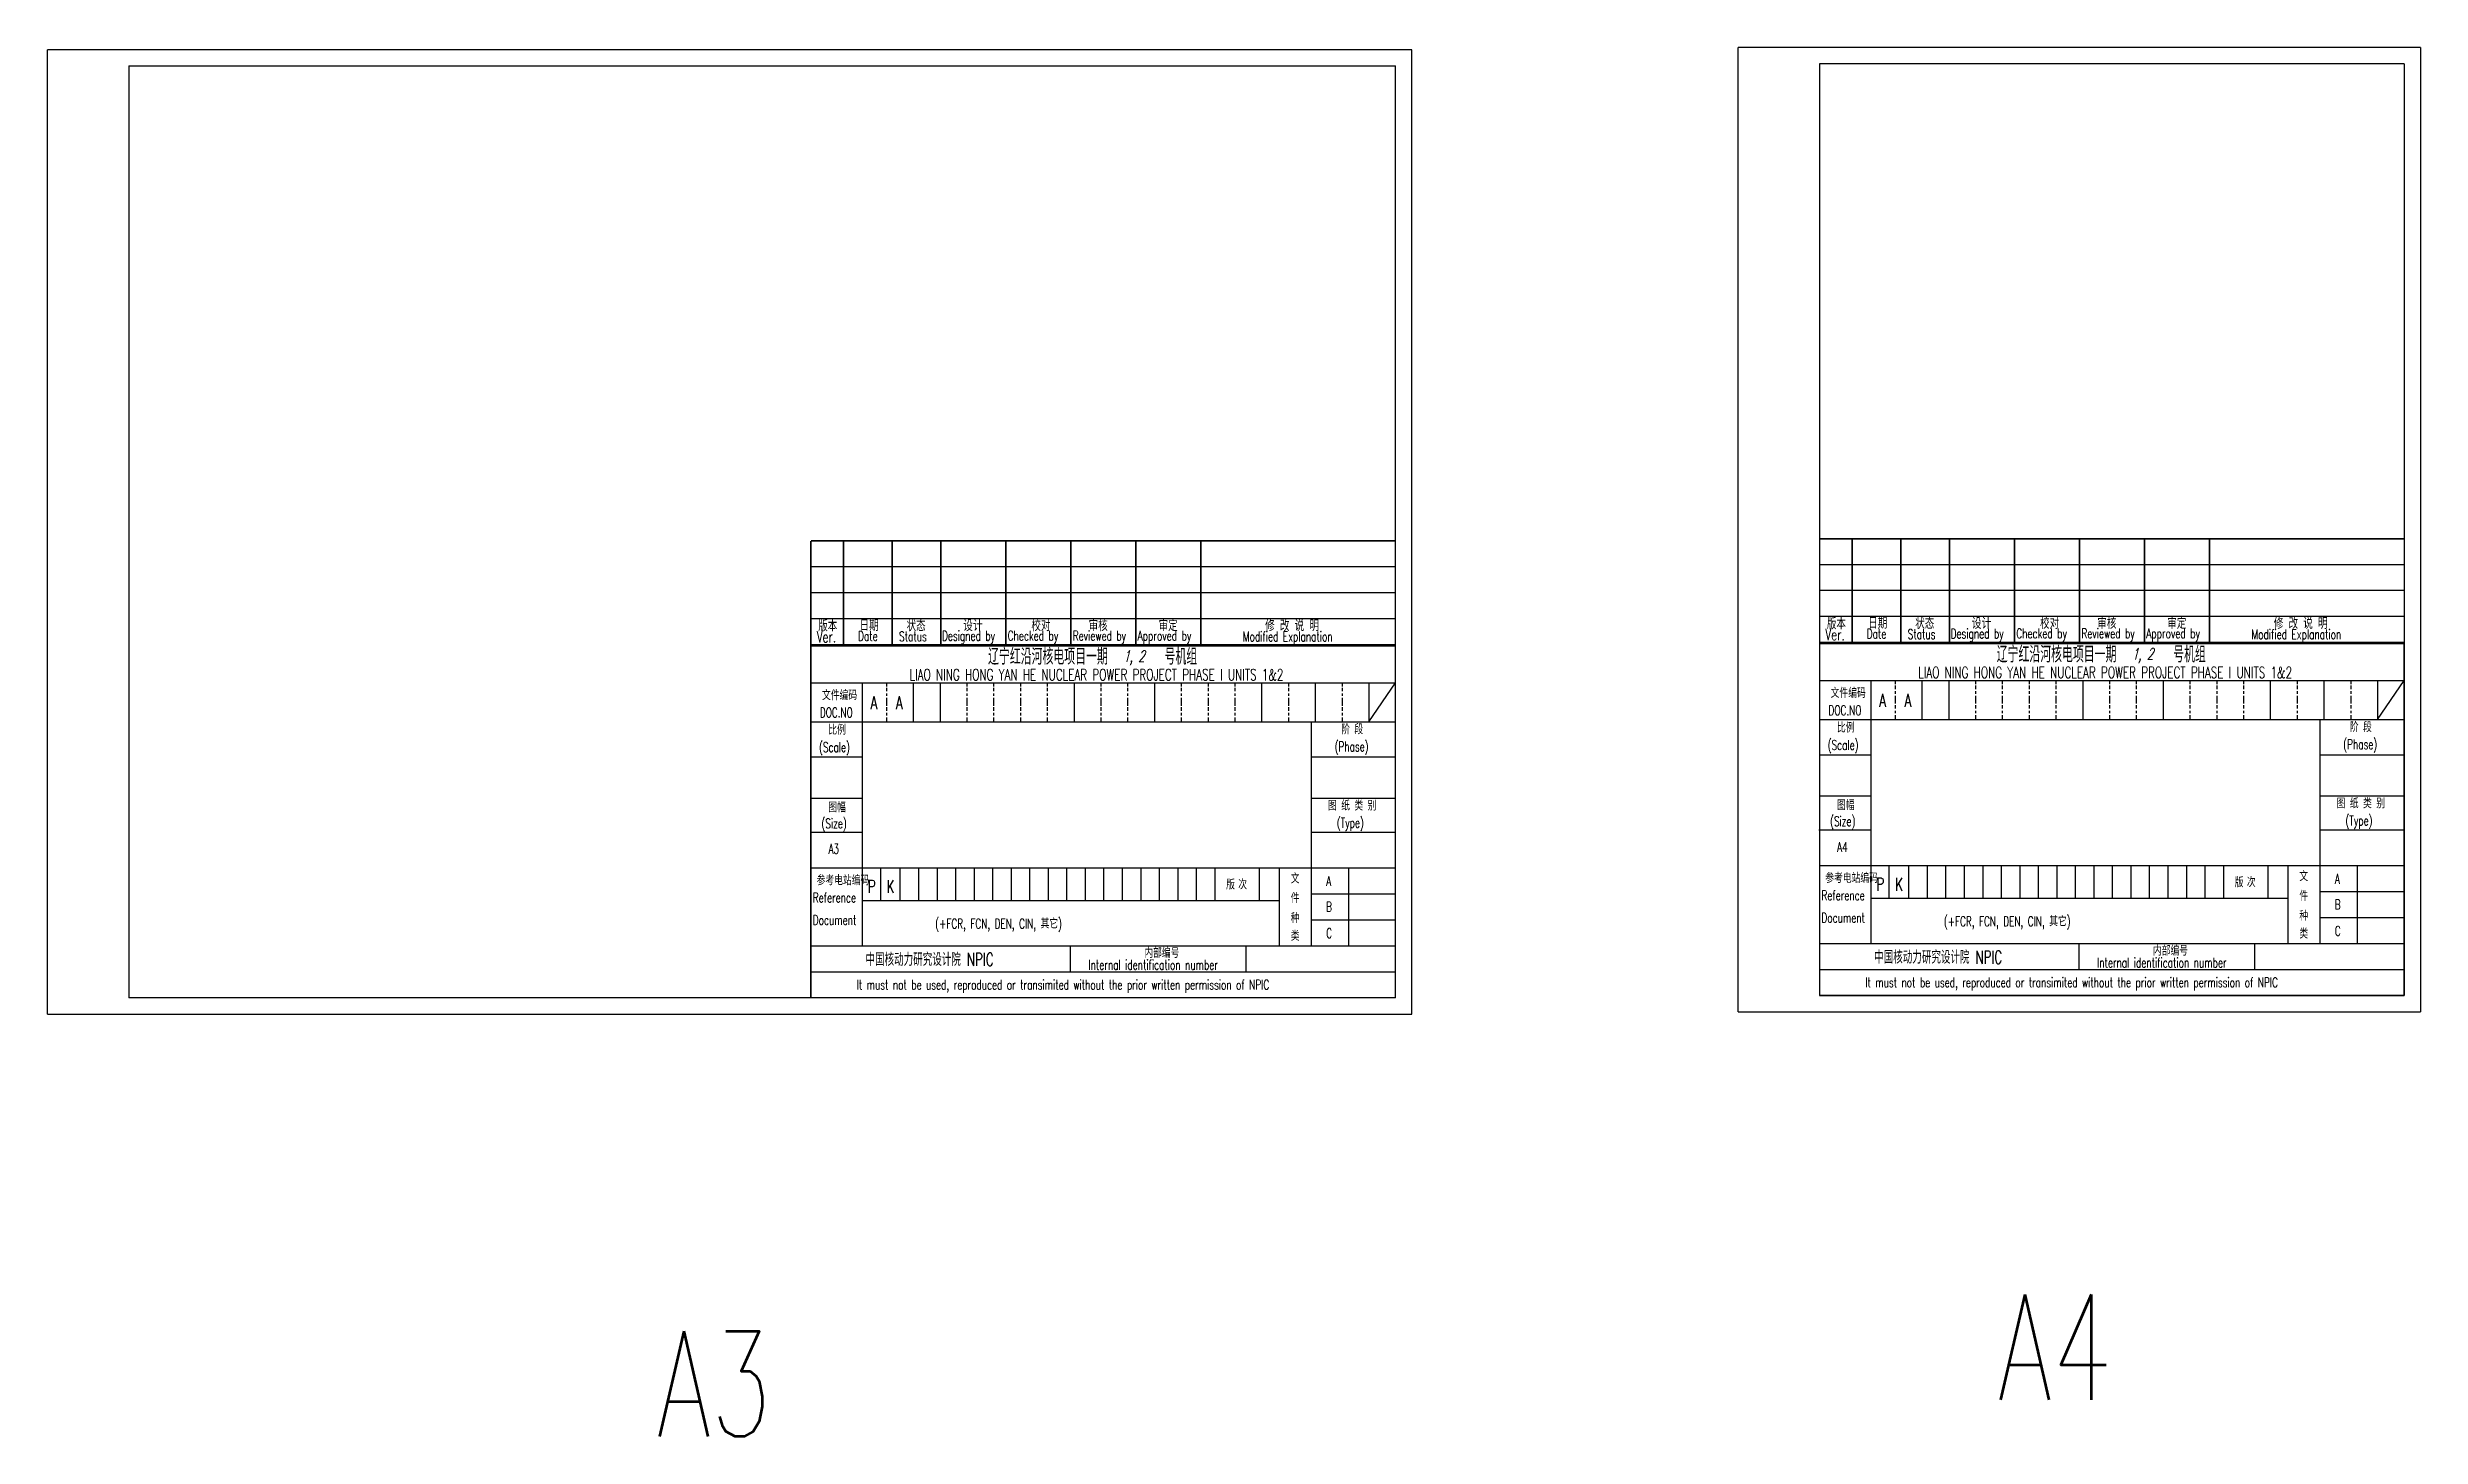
# Model space of a CAD drawing. Extents: x 2963 to 8481, y 2091 to 3069.
# Drawn here: x 7750 to 8481, y 2095 to 2523 of the extents above; entities that cross this region are included whole.
import ezdxf
from ezdxf.enums import TextEntityAlignment as Align

# ---------------------------------------------------------------- set-up
doc = ezdxf.new("R2010")
doc.units = 0
doc.header["$LTSCALE"] = 20
doc.header["$MEASUREMENT"] = 0
doc.layers.get('0').update_dxf_attribs({"linetype": 'CONTINUOUS'})
doc.layers.add('粗实线', color=7, linetype='CONTINUOUS')
doc.layers.add('细实线', color=3, linetype='CONTINUOUS')
doc.styles.add('HZ', font='romans.shx', dxfattribs={"width": 0.667, "bigfont": 'hztxt.shx'})
doc.styles.add('ROMANS', font='romans.shx', dxfattribs={"width": 0.667, "oblique": 15, "bigfont": 'hztxt3.shx'})
doc.styles.add('TEXT', font='romans.shx', dxfattribs={"width": 0.667, "bigfont": 'hztxt3.shx'})
doc.styles.add('ZHAN1', font='romans.shx', dxfattribs={"width": 0.67, "bigfont": 'hztxt3.shx'})

msp = doc.modelspace()

# ---------------------------------------------------------------- texts
at = {"layer": '细实线', "color": 3}
for s, height, style, width, p in [('版本', 3.5, 'ZHAN1', 0.67, (7987.5113, 2343.4107)), ('日期', 3.5, 'ZHAN1', 0.67, (8000.2329, 2343.5689)), ('状态', 3.5, 'ZHAN1', 0.67, (8014.7126, 2343.4657)), ('设计', 3.5, 'HZ', 0.667, (8032.0966, 2343.5012)), ('校对', 3.5, 'ZHAN1', 0.67, (8053.1345, 2343.5012)), ('审核', 3.5, 'ZHAN1', 0.67, (8070.7647, 2343.5012)), ('审定', 3.5, 'ZHAN1', 0.67, (8092.3047, 2343.5012)), ('修 改 说 明', 3.5, 'ZHAN1', 0.67, (8125.0886, 2343.5012)), ('版本', 3.5, 'ZHAN1', 0.67, (8297.9879, 2344.102)), ('日期', 3.5, 'ZHAN1', 0.67, (8310.7095, 2344.2602)), ('状态', 3.5, 'ZHAN1', 0.67, (8325.1892, 2344.157)), ('设计', 3.5, 'HZ', 0.667, (8342.5732, 2344.1925)), ('校对', 3.5, 'ZHAN1', 0.67, (8363.6111, 2344.1925)), ('审核', 3.5, 'ZHAN1', 0.67, (8381.2413, 2344.1925)), ('审定', 3.5, 'ZHAN1', 0.67, (8402.7813, 2344.1925)), ('修 改 说 明', 3.5, 'ZHAN1', 0.67, (8435.5652, 2344.1925)), ('Ver.', 3.5, 'HZ', 0.67, (7987.0517, 2340.0096)), ('Date', 3, 'HZ', 0.67, (7999.7733, 2340.5164)), ('Status', 3, 'HZ', 0.67, (8012.4097, 2340.3874)), ('Designed by', 3, 'HZ', 0.67, (8025.5981, 2340.578)), ('Checked by', 3, 'HZ', 0.67, (8045.8163, 2340.6118)), ('Reviewed by', 3, 'HZ', 0.67, (8065.8531, 2340.6118)), ('Approved by', 3, 'HZ', 0.67, (8085.8251, 2340.6118)), ('Modified Explanation', 3, 'HZ', 0.67, (8118.2159, 2340.364)), ('Ver.', 3.5, 'HZ', 0.67, (8297.5283, 2340.7009)), ('Date', 3, 'HZ', 0.67, (8310.2499, 2341.2077)), ('Status', 3, 'HZ', 0.67, (8322.8863, 2341.0786)), ('Designed by', 3, 'HZ', 0.67, (8336.0747, 2341.2693)), ('Checked by', 3, 'HZ', 0.67, (8356.293, 2341.3031)), ('Reviewed by', 3, 'HZ', 0.67, (8376.3297, 2341.3031)), ('Approved by', 3, 'HZ', 0.67, (8396.3018, 2341.3031)), ('Modified Explanation', 3, 'HZ', 0.67, (8428.6925, 2341.0553)), ('A', 4, 'ROMANS', 0.67, (8003.5777, 2319.5342)), ('A', 4, 'ROMANS', 0.67, (8011.3981, 2319.5342)), ('A', 4, 'ROMANS', 0.67, (8314.0544, 2320.2255)), ('A', 4, 'ROMANS', 0.67, (8321.8747, 2320.2255)), ('P', 4, 'ROMANS', 0.67, (8002.7383, 2262.871)), ('K', 4, 'ROMANS', 0.67, (8008.5301, 2262.871)), ('P', 4, 'ROMANS', 0.67, (8313.2149, 2263.5623)), ('K', 4, 'ROMANS', 0.67, (8319.0067, 2263.5623)), ('A4', 32.5, 'TEXT', 0.667, (8350.5309, 2106.7586)), ('A3', 32.5, 'TEXT', 0.667, (7937.7437, 2095.4592))]:
    msp.add_text(s, height=height, dxfattribs=dict(at, style=style, width=width)).set_placement(p)
at = {"layer": '细实线', "color": 3, "width": 0.67}
for s, height, style, p in [('辽宁红沿河核电项目一期       号机组', 5, 'ZHAN1', (8071.9802, 2335.9317)), ('辽宁红沿河核电项目一期       号机组', 5, 'ZHAN1', (8382.4568, 2336.623)), ('LIAO NING HONG YAN HE NUCLEAR POWER PROJECT PHASE I UNITS 1&2', 3.5, 'HZ', (8073.1545, 2330.0983)), ('LIAO NING HONG YAN HE NUCLEAR POWER PROJECT PHASE I UNITS 1&2', 3.5, 'HZ', (8383.6311, 2330.7896))]:
    msp.add_text(s, height=height, dxfattribs=dict(at, style=style)).set_placement(p, align=Align.MIDDLE)
at = {"layer": '细实线', "color": 3, "style": 'ROMANS', "oblique": 15, "width": 0.67}
for p in [(8081.3727, 2334.0646), (8391.8493, 2334.7559)]:
    msp.add_text('1, 2', height=3.5, dxfattribs=at).set_placement(p)
at = {"layer": '细实线', "style": 'ROMANS', "width": 0.667}
for s, height, p in [('文件编码', 3, (7988.6793, 2322.2595)), ('文件编码', 3, (8299.1559, 2322.9508)), ('DOC.NO', 3, (7988.0243, 2316.956)), ('DOC.NO', 3, (8298.5009, 2317.6473)), ('阶 段', 3, (8458.9603, 2312.4633)), ('(Scale)', 3, (7987.7574, 2306.2761)), ('比例', 3, (7990.6173, 2311.5997)), ('(Phase)', 3, (8146.461, 2306.481)), ('阶 段', 3, (8148.4837, 2311.772)), ('(Scale)', 3, (8298.2341, 2306.9674)), ('比例', 3, (8301.0939, 2312.2909)), ('(Phase)', 3, (8456.9377, 2307.1722)), ('图幅', 3, (7990.6021, 2287.732)), ('图 纸 类 别', 3, (8144.411, 2288.2749)), ('(Type)', 3, (8147.1437, 2282.9839)), ('(Size)', 3, (8298.9662, 2283.4777)), ('图幅', 3, (8301.0787, 2288.4233)), ('图 纸 类 别', 3, (8454.8876, 2288.9662)), ('(Type)', 3, (8457.6203, 2283.6751)), ('(Size)', 3, (7988.4895, 2282.7864)), ('A3', 3, (7990.6734, 2274.9631)), ('A4', 3, (8301.1362, 2275.5079)), ('参考电站编码', 3, (7987.0178, 2265.2595)), ('版', 3, (8113.0688, 2263.9523)), ('次', 3, (8116.7988, 2264.0062)), ('文', 3, (8132.9552, 2265.8199)), ('A', 3, (8143.8732, 2265.035)), ('参考电站编码', 3, (8297.4944, 2265.9508)), ('版', 3, (8423.5454, 2264.6436)), ('次', 3, (8427.2755, 2264.6975)), ('文', 3, (8443.4319, 2266.5112)), ('A', 3, (8454.3498, 2265.7262)), ('Reference', 3, (7985.8505, 2259.956)), ('件', 3, (8132.9552, 2259.7538)), ('B', 3, (8143.8732, 2257.1509)), ('Reference', 3, (8296.3271, 2260.6473)), ('种', 3, (8443.4319, 2254.3014)), ('件', 3, (8443.4319, 2260.4451)), ('B', 3, (8454.3498, 2257.8422)), ('Document', 3, (7985.8505, 2253.0456)), ('(+FCR, FCN, DEN, CIN, 其它)', 3, (8023.5317, 2251.9413)), ('种', 3, (8132.9552, 2253.6101)), ('类', 3, (8132.9552, 2248.162)), ('C', 3, (8143.8732, 2248.9966)), ('Document', 3, (8296.3271, 2253.7369)), ('(+FCR, FCN, DEN, CIN, 其它)', 3, (8334.0083, 2252.6326)), ('类', 3, (8443.4319, 2248.8533)), ('C', 3, (8454.3498, 2249.6879)), ('中国核动力研究设计院 NPIC', 4, (8002.07, 2240.4016)), ('内部编号', 3, (8087.8806, 2242.8866)), ('中国核动力研究设计院 NPIC', 4, (8312.5467, 2241.0928)), ('Internal identification number', 3, (8381.1463, 2239.9335)), ('内部编号', 3, (8398.3572, 2243.5779)), ('It must not be used, reproduced or transimited without the prior written permission of NPIC', 3, (7999.34, 2233.1354)), ('Internal identification number', 3, (8070.6697, 2239.2423)), ('It must not be used, reproduced or transimited without the prior written permission of NPIC', 3, (8309.8166, 2233.8267))]:
    msp.add_text(s, height=height, dxfattribs=at).set_placement(p)

# ---------------------------------------------------------------- linework, layer by layer
for p, q in [((8295.7293, 2518.2871), (8295.7293, 2231.2871)), ((8475.7293, 2518.2871), (8295.7293, 2518.2871)), ((8475.7293, 2518.2871), (8475.7293, 2231.2871)), ((8165.2527, 2230.5958), (8165.2527, 2339.2958)), ((8475.7293, 2231.2871), (8475.7293, 2339.9871)), ((7985.2527, 2327.5958), (8165.2527, 2327.5958)), ((8295.7293, 2328.2871), (8475.7293, 2328.2871)), ((8295.7293, 2316.2871), (8475.7293, 2316.2871)), ((8449.8534, 2247.2871), (8449.8534, 2316.2871)), ((7985.2527, 2315.5958), (8165.2527, 2315.5958)), ((8139.3768, 2246.5958), (8139.3768, 2315.5958)), ((7985.2527, 2292.0987), (8001.064, 2292.0987)), ((8139.3768, 2292.0987), (8165.2527, 2292.0987)), ((8295.7293, 2292.79), (8311.5406, 2292.79)), ((8449.8534, 2292.79), (8475.7293, 2292.79)), ((7985.2527, 2270.5958), (8129.5062, 2270.5958)), ((7985.2527, 2270.5958), (8165.2527, 2270.5958)), ((8129.5062, 2246.5958), (8129.5062, 2270.5958)), ((8150.8298, 2246.5958), (8150.8298, 2270.5958)), ((8295.7293, 2271.2871), (8439.9828, 2271.2871)), ((8295.7293, 2271.2871), (8475.7293, 2271.2871)), ((8439.9828, 2247.2871), (8439.9828, 2271.2871)), ((8461.3064, 2247.2871), (8461.3064, 2271.2871)), ((8001.064, 2260.5692), (8129.5062, 2260.5692)), ((8311.5406, 2261.2605), (8439.9828, 2261.2605)), ((7985.2527, 2246.5958), (8165.2527, 2246.5958)), ((8295.7293, 2247.2871), (8475.7293, 2247.2871)), ((8165.2527, 2230.5958), (7985.2527, 2230.5958)), ((8295.7293, 2231.2871), (8475.7293, 2231.2871)), ((8475.7293, 2231.2871), (8295.7293, 2231.2871))]:
    msp.add_line(p, q)
at = {"linetype": 'Continuous'}
for p, q in [((8001.064, 2327.5958), (8001.064, 2246.5958)), ((8311.5406, 2328.2871), (8311.5406, 2247.2871))]:
    msp.add_line(p, q, dxfattribs=at)
at = {"layer": '粗实线'}
msp.add_line((8475.7293, 2231.2871), (8475.7293, 2339.9871), dxfattribs=at)
for points in [[(7775.2527, 2517.5958), (7775.2527, 2230.5958)], [(7775.2527, 2517.5958), (8165.2527, 2517.5958)], [(8165.2527, 2230.5958), (8165.2527, 2517.5958)], [(8475.7293, 2406.9871), (8475.7293, 2231.2871)], [(8165.2527, 2230.5958), (7775.2527, 2230.5958)], [(8165.2527, 2230.5958), (7985.2527, 2230.5958)], [(8475.7293, 2231.2871), (8295.7293, 2231.2871)]]:
    msp.add_lwpolyline(points, dxfattribs=at)
at = {"layer": '细实线'}
for p, q in [((7750.2527, 2225.5958), (7750.2527, 2522.5958)), ((8170.2527, 2522.5958), (7750.2527, 2522.5958)), ((8170.2527, 2225.5958), (8170.2527, 2522.5958)), ((8270.7293, 2226.2871), (8270.7293, 2523.2871)), ((8480.7293, 2523.2871), (8270.7293, 2523.2871)), ((8480.7293, 2523.2871), (8480.7293, 2226.2871)), ((8008.5027, 2327.5958), (8008.5027, 2326.5169)), ((8008.5027, 2326.0539), (8008.5027, 2324.9946)), ((8008.5027, 2324.3241), (8008.5027, 2323.5647)), ((8008.5027, 2322.9368), (8008.5027, 2321.5958)), ((8016.7527, 2327.5958), (8016.7527, 2321.5958)), ((8025.0027, 2327.5958), (8025.0027, 2321.5958)), ((8033.2527, 2327.5958), (8033.2527, 2326.5169)), ((8033.2527, 2326.0539), (8033.2527, 2324.9946)), ((8033.2527, 2324.3241), (8033.2527, 2323.5647)), ((8041.5027, 2327.5958), (8041.5027, 2326.5169)), ((8041.5027, 2326.0539), (8041.5027, 2324.9946)), ((8041.5027, 2324.3241), (8041.5027, 2323.5647)), ((8049.7527, 2327.5958), (8049.7527, 2326.5169)), ((8049.7527, 2326.0539), (8049.7527, 2324.9946)), ((8049.7527, 2324.3241), (8049.7527, 2323.5647)), ((8058.0027, 2327.5958), (8058.0027, 2326.5169)), ((8058.0027, 2326.0539), (8058.0027, 2324.9946)), ((8058.0027, 2324.3241), (8058.0027, 2323.5647)), ((8066.2527, 2327.5958), (8066.2527, 2315.5958)), ((8066.2527, 2327.5958), (8066.2527, 2326.5169)), ((8066.2527, 2326.0539), (8066.2527, 2324.9946)), ((8066.2527, 2324.3241), (8066.2527, 2323.5647)), ((8074.5027, 2327.5958), (8074.5027, 2326.5169)), ((8074.5027, 2326.0539), (8074.5027, 2324.9946)), ((8074.5027, 2324.3241), (8074.5027, 2323.5647)), ((8082.7527, 2327.5958), (8082.7527, 2326.5169)), ((8082.7527, 2326.0539), (8082.7527, 2324.9946)), ((8082.7527, 2324.3241), (8082.7527, 2323.5647)), ((8091.0027, 2327.5958), (8091.0027, 2315.5958)), ((8099.2527, 2327.5958), (8099.2527, 2326.5169)), ((8099.2527, 2326.0539), (8099.2527, 2324.9946)), ((8099.2527, 2324.3241), (8099.2527, 2323.5647)), ((8107.5027, 2327.5958), (8107.5027, 2326.5169)), ((8107.5027, 2326.0539), (8107.5027, 2324.9946)), ((8107.5027, 2324.3241), (8107.5027, 2323.5647)), ((8115.7527, 2327.5958), (8115.7527, 2326.5169)), ((8115.7527, 2326.0539), (8115.7527, 2324.9946)), ((8115.7527, 2324.3241), (8115.7527, 2323.5647)), ((8124.0027, 2327.5958), (8124.0027, 2321.5958)), ((8132.2527, 2327.5958), (8132.2527, 2326.5169)), ((8132.2527, 2326.0539), (8132.2527, 2324.9946)), ((8132.2527, 2324.3241), (8132.2527, 2323.5647)), ((8140.5027, 2327.5958), (8140.5027, 2321.5958)), ((8148.7527, 2327.5958), (8148.7527, 2326.5169)), ((8148.7527, 2326.0539), (8148.7527, 2324.9946)), ((8148.7527, 2324.3241), (8148.7527, 2323.5647)), ((8157.0027, 2327.5958), (8157.0027, 2321.5958)), ((8157.0027, 2315.5958), (8165.2527, 2327.5958)), ((8318.9793, 2328.2871), (8318.9793, 2327.2082)), ((8318.9793, 2326.7452), (8318.9793, 2325.6859)), ((8318.9793, 2325.0154), (8318.9793, 2324.2559)), ((8318.9793, 2323.6281), (8318.9793, 2322.2871)), ((8327.2293, 2328.2871), (8327.2293, 2322.2871)), ((8335.4793, 2328.2871), (8335.4793, 2322.2871)), ((8343.7293, 2328.2871), (8343.7293, 2327.2082)), ((8343.7293, 2326.7452), (8343.7293, 2325.6859)), ((8343.7293, 2325.0154), (8343.7293, 2324.2559)), ((8351.9793, 2328.2871), (8351.9793, 2327.2082)), ((8351.9793, 2326.7452), (8351.9793, 2325.6859)), ((8351.9793, 2325.0154), (8351.9793, 2324.2559)), ((8360.2293, 2328.2871), (8360.2293, 2327.2082)), ((8360.2293, 2326.7452), (8360.2293, 2325.6859)), ((8360.2293, 2325.0154), (8360.2293, 2324.2559)), ((8368.4793, 2328.2871), (8368.4793, 2327.2082)), ((8368.4793, 2326.7452), (8368.4793, 2325.6859)), ((8368.4793, 2325.0154), (8368.4793, 2324.2559)), ((8376.7293, 2328.2871), (8376.7293, 2316.2871)), ((8376.7293, 2328.2871), (8376.7293, 2327.2082)), ((8376.7293, 2326.7452), (8376.7293, 2325.6859)), ((8376.7293, 2325.0154), (8376.7293, 2324.2559)), ((8384.9793, 2328.2871), (8384.9793, 2327.2082)), ((8384.9793, 2326.7452), (8384.9793, 2325.6859)), ((8384.9793, 2325.0154), (8384.9793, 2324.2559)), ((8393.2293, 2328.2871), (8393.2293, 2327.2082)), ((8393.2293, 2326.7452), (8393.2293, 2325.6859)), ((8393.2293, 2325.0154), (8393.2293, 2324.2559)), ((8401.4793, 2328.2871), (8401.4793, 2316.2871)), ((8409.7293, 2328.2871), (8409.7293, 2327.2082)), ((8409.7293, 2326.7452), (8409.7293, 2325.6859)), ((8409.7293, 2325.0154), (8409.7293, 2324.2559)), ((8417.9793, 2328.2871), (8417.9793, 2327.2082)), ((8417.9793, 2326.7452), (8417.9793, 2325.6859)), ((8417.9793, 2325.0154), (8417.9793, 2324.2559)), ((8426.2293, 2328.2871), (8426.2293, 2327.2082)), ((8426.2293, 2326.7452), (8426.2293, 2325.6859)), ((8426.2293, 2325.0154), (8426.2293, 2324.2559)), ((8434.4793, 2328.2871), (8434.4793, 2322.2871)), ((8442.7293, 2328.2871), (8442.7293, 2327.2082)), ((8442.7293, 2326.7452), (8442.7293, 2325.6859)), ((8442.7293, 2325.0154), (8442.7293, 2324.2559)), ((8450.9793, 2328.2871), (8450.9793, 2322.2871)), ((8459.2293, 2328.2871), (8459.2293, 2327.2082)), ((8459.2293, 2326.7452), (8459.2293, 2325.6859)), ((8459.2293, 2325.0154), (8459.2293, 2324.2559)), ((8467.4793, 2328.2871), (8467.4793, 2322.2871)), ((8467.4793, 2316.2871), (8475.7293, 2328.2871)), ((8008.5027, 2321.5958), (8008.5027, 2320.5169)), ((8008.5027, 2320.0539), (8008.5027, 2318.9946)), ((8008.5027, 2318.3241), (8008.5027, 2317.5647)), ((8008.5027, 2316.9368), (8008.5027, 2315.5958)), ((8016.7527, 2321.5958), (8016.7527, 2315.5958)), ((8025.0027, 2321.5958), (8025.0027, 2315.5958)), ((8033.2527, 2316.9368), (8033.2527, 2315.5958)), ((8041.5027, 2316.9368), (8041.5027, 2315.5958)), ((8049.7527, 2316.9368), (8049.7527, 2315.5958)), ((8058.0027, 2316.9368), (8058.0027, 2315.5958)), ((8066.2527, 2316.9368), (8066.2527, 2315.5958)), ((8074.5027, 2316.9368), (8074.5027, 2315.5958)), ((8082.7527, 2316.9368), (8082.7527, 2315.5958)), ((8099.2527, 2316.9368), (8099.2527, 2315.5958)), ((8107.5027, 2316.9368), (8107.5027, 2315.5958)), ((8115.7527, 2316.9368), (8115.7527, 2315.5958)), ((8124.0027, 2321.5958), (8124.0027, 2315.5958)), ((8132.2527, 2316.9368), (8132.2527, 2315.5958)), ((8140.5027, 2321.5958), (8140.5027, 2315.5958)), ((8148.7527, 2316.9368), (8148.7527, 2315.5958)), ((8157.0027, 2321.5958), (8157.0027, 2315.5958)), ((8318.9793, 2322.2871), (8318.9793, 2321.2082)), ((8318.9793, 2320.7452), (8318.9793, 2319.6859)), ((8318.9793, 2319.0154), (8318.9793, 2318.2559)), ((8318.9793, 2317.6281), (8318.9793, 2316.2871)), ((8327.2293, 2322.2871), (8327.2293, 2316.2871)), ((8335.4793, 2322.2871), (8335.4793, 2316.2871)), ((8343.7293, 2317.6281), (8343.7293, 2316.2871)), ((8351.9793, 2317.6281), (8351.9793, 2316.2871)), ((8360.2293, 2317.6281), (8360.2293, 2316.2871)), ((8368.4793, 2317.6281), (8368.4793, 2316.2871)), ((8376.7293, 2317.6281), (8376.7293, 2316.2871)), ((8384.9793, 2317.6281), (8384.9793, 2316.2871)), ((8393.2293, 2317.6281), (8393.2293, 2316.2871)), ((8409.7293, 2317.6281), (8409.7293, 2316.2871)), ((8417.9793, 2317.6281), (8417.9793, 2316.2871)), ((8426.2293, 2317.6281), (8426.2293, 2316.2871)), ((8434.4793, 2322.2871), (8434.4793, 2316.2871)), ((8442.7293, 2317.6281), (8442.7293, 2316.2871)), ((8450.9793, 2322.2871), (8450.9793, 2316.2871)), ((8459.2293, 2317.6281), (8459.2293, 2316.2871)), ((8467.4793, 2322.2871), (8467.4793, 2316.2871)), ((8001.064, 2304.654), (7985.2527, 2304.654)), ((8165.2527, 2304.654), (8139.3768, 2304.654)), ((8311.5406, 2305.3453), (8295.7293, 2305.3453)), ((8475.7293, 2305.3453), (8449.8534, 2305.3453)), ((8001.064, 2281.5193), (7985.2527, 2281.5193)), ((8165.2527, 2281.5193), (8139.3768, 2281.5193)), ((8311.5406, 2282.2106), (8295.4793, 2282.2106)), ((8475.7293, 2282.2106), (8449.8534, 2282.2106)), ((8006.6298, 2270.5958), (8006.6298, 2260.5692)), ((8012.6707, 2270.5958), (8012.6707, 2260.5692)), ((8018.3707, 2270.5958), (8018.3707, 2260.5692)), ((8024.0707, 2270.5958), (8024.0707, 2260.5692)), ((8029.7707, 2270.5958), (8029.7707, 2260.5692)), ((8035.4707, 2270.5958), (8035.4707, 2260.5692)), ((8041.1707, 2270.5958), (8041.1707, 2260.5692)), ((8046.8707, 2270.5958), (8046.8707, 2260.5692)), ((8052.5707, 2270.5958), (8052.5707, 2260.5692)), ((8058.2707, 2270.5958), (8058.2707, 2260.5692)), ((8063.9707, 2270.5958), (8063.9707, 2260.5692)), ((8069.6707, 2270.5958), (8069.6707, 2260.5692)), ((8075.3707, 2270.5958), (8075.3707, 2260.5692)), ((8081.0707, 2270.5958), (8081.0707, 2260.5692)), ((8086.7707, 2270.5958), (8086.7707, 2260.5692)), ((8092.4707, 2270.5958), (8092.4707, 2260.5692)), ((8098.1707, 2270.5958), (8098.1707, 2260.5692)), ((8103.8707, 2270.5958), (8103.8707, 2260.5692)), ((8109.5707, 2270.5958), (8109.5707, 2260.5692)), ((8123.2239, 2270.5958), (8123.2239, 2260.5692)), ((8317.1065, 2271.2871), (8317.1065, 2261.2605)), ((8323.1473, 2271.2871), (8323.1473, 2261.2605)), ((8328.8473, 2271.2871), (8328.8473, 2261.2605)), ((8334.5473, 2271.2871), (8334.5473, 2261.2605)), ((8340.2473, 2271.2871), (8340.2473, 2261.2605)), ((8345.9473, 2271.2871), (8345.9473, 2261.2605)), ((8351.6473, 2271.2871), (8351.6473, 2261.2605)), ((8357.3473, 2271.2871), (8357.3473, 2261.2605)), ((8363.0473, 2271.2871), (8363.0473, 2261.2605)), ((8368.7473, 2271.2871), (8368.7473, 2261.2605)), ((8374.4473, 2271.2871), (8374.4473, 2261.2605)), ((8380.1473, 2271.2871), (8380.1473, 2261.2605)), ((8385.8473, 2271.2871), (8385.8473, 2261.2605)), ((8391.5473, 2271.2871), (8391.5473, 2261.2605)), ((8397.2473, 2271.2871), (8397.2473, 2261.2605)), ((8402.9473, 2271.2871), (8402.9473, 2261.2605)), ((8408.6473, 2271.2871), (8408.6473, 2261.2605)), ((8414.3473, 2271.2871), (8414.3473, 2261.2605)), ((8420.0473, 2271.2871), (8420.0473, 2261.2605)), ((8433.7005, 2271.2871), (8433.7005, 2261.2605)), ((8139.3768, 2262.5958), (8165.2527, 2262.5958)), ((8141.5526, 2262.5958), (8165.2527, 2262.5958)), ((8141.5526, 2262.5958), (8165.2527, 2262.5958)), ((8449.8534, 2263.2871), (8475.7293, 2263.2871)), ((8452.0292, 2263.2871), (8475.7293, 2263.2871)), ((8452.0292, 2263.2871), (8475.7293, 2263.2871)), ((8139.3768, 2254.5958), (8165.2527, 2254.5958)), ((8141.5526, 2254.5958), (8165.2527, 2254.5958)), ((8141.5526, 2254.5958), (8165.2527, 2254.5958)), ((8449.8534, 2255.2871), (8475.7293, 2255.2871)), ((8452.0292, 2255.2871), (8475.7293, 2255.2871)), ((8452.0292, 2255.2871), (8475.7293, 2255.2871)), ((8065.1511, 2238.5958), (8065.1511, 2246.5958)), ((8119.22, 2238.5958), (8119.22, 2246.5958)), ((8375.6277, 2239.2871), (8375.6277, 2247.2871)), ((8429.6967, 2239.2871), (8429.6967, 2247.2871)), ((7985.2527, 2238.5958), (8165.2527, 2238.5958)), ((8295.7293, 2239.2871), (8475.7293, 2239.2871)), ((7750.2527, 2225.5958), (8170.2527, 2225.5958)), ((8270.7293, 2226.2871), (8480.7293, 2226.2871))]:
    msp.add_line(p, q, dxfattribs=at)
at = {"layer": '细实线', "color": 3}
for p, q in [((7985.2527, 2338.9958), (8165.2527, 2338.9958)), ((8295.7293, 2339.6871), (8475.7293, 2339.6871)), ((8033.2527, 2322.9368), (8033.2527, 2321.5958)), ((8041.5027, 2322.9368), (8041.5027, 2321.5958)), ((8049.7527, 2322.9368), (8049.7527, 2321.5958)), ((8058.0027, 2322.9368), (8058.0027, 2321.5958)), ((8066.2527, 2322.9368), (8066.2527, 2321.5958)), ((8074.5027, 2322.9368), (8074.5027, 2321.5958)), ((8082.7527, 2322.9368), (8082.7527, 2321.5958)), ((8099.2527, 2322.9368), (8099.2527, 2321.5958)), ((8107.5027, 2322.9368), (8107.5027, 2321.5958)), ((8115.7527, 2322.9368), (8115.7527, 2321.5958)), ((8132.2527, 2322.9368), (8132.2527, 2321.5958)), ((8148.7527, 2322.9368), (8148.7527, 2321.5958)), ((8343.7293, 2323.6281), (8343.7293, 2322.2871)), ((8351.9793, 2323.6281), (8351.9793, 2322.2871)), ((8360.2293, 2323.6281), (8360.2293, 2322.2871)), ((8368.4793, 2323.6281), (8368.4793, 2322.2871)), ((8376.7293, 2323.6281), (8376.7293, 2322.2871)), ((8384.9793, 2323.6281), (8384.9793, 2322.2871)), ((8393.2293, 2323.6281), (8393.2293, 2322.2871)), ((8409.7293, 2323.6281), (8409.7293, 2322.2871)), ((8417.9793, 2323.6281), (8417.9793, 2322.2871)), ((8426.2293, 2323.6281), (8426.2293, 2322.2871)), ((8442.7293, 2323.6281), (8442.7293, 2322.2871)), ((8459.2293, 2323.6281), (8459.2293, 2322.2871)), ((8033.2527, 2321.5958), (8033.2527, 2320.5169)), ((8033.2527, 2320.0539), (8033.2527, 2318.9946)), ((8033.2527, 2318.3241), (8033.2527, 2317.5647)), ((8041.5027, 2321.5958), (8041.5027, 2320.5169)), ((8041.5027, 2320.0539), (8041.5027, 2318.9946)), ((8041.5027, 2318.3241), (8041.5027, 2317.5647)), ((8049.7527, 2321.5958), (8049.7527, 2320.5169)), ((8049.7527, 2320.0539), (8049.7527, 2318.9946)), ((8049.7527, 2318.3241), (8049.7527, 2317.5647)), ((8058.0027, 2321.5958), (8058.0027, 2320.5169)), ((8058.0027, 2320.0539), (8058.0027, 2318.9946)), ((8058.0027, 2318.3241), (8058.0027, 2317.5647)), ((8066.2527, 2321.5958), (8066.2527, 2320.5169)), ((8066.2527, 2320.0539), (8066.2527, 2318.9946)), ((8066.2527, 2318.3241), (8066.2527, 2317.5647)), ((8074.5027, 2321.5958), (8074.5027, 2320.5169)), ((8074.5027, 2320.0539), (8074.5027, 2318.9946)), ((8074.5027, 2318.3241), (8074.5027, 2317.5647)), ((8082.7527, 2321.5958), (8082.7527, 2320.5169)), ((8082.7527, 2320.0539), (8082.7527, 2318.9946)), ((8082.7527, 2318.3241), (8082.7527, 2317.5647)), ((8099.2527, 2321.5958), (8099.2527, 2320.5169)), ((8099.2527, 2320.0539), (8099.2527, 2318.9946)), ((8099.2527, 2318.3241), (8099.2527, 2317.5647)), ((8107.5027, 2321.5958), (8107.5027, 2320.5169)), ((8107.5027, 2320.0539), (8107.5027, 2318.9946)), ((8107.5027, 2318.3241), (8107.5027, 2317.5647)), ((8115.7527, 2321.5958), (8115.7527, 2320.5169)), ((8115.7527, 2320.0539), (8115.7527, 2318.9946)), ((8115.7527, 2318.3241), (8115.7527, 2317.5647)), ((8132.2527, 2321.5958), (8132.2527, 2320.5169)), ((8132.2527, 2320.0539), (8132.2527, 2318.9946)), ((8132.2527, 2318.3241), (8132.2527, 2317.5647)), ((8148.7527, 2321.5958), (8148.7527, 2320.5169)), ((8148.7527, 2320.0539), (8148.7527, 2318.9946)), ((8148.7527, 2318.3241), (8148.7527, 2317.5647)), ((8343.7293, 2322.2871), (8343.7293, 2321.2082)), ((8343.7293, 2320.7452), (8343.7293, 2319.6859)), ((8343.7293, 2319.0154), (8343.7293, 2318.2559)), ((8351.9793, 2322.2871), (8351.9793, 2321.2082)), ((8351.9793, 2320.7452), (8351.9793, 2319.6859)), ((8351.9793, 2319.0154), (8351.9793, 2318.2559)), ((8360.2293, 2322.2871), (8360.2293, 2321.2082)), ((8360.2293, 2320.7452), (8360.2293, 2319.6859)), ((8360.2293, 2319.0154), (8360.2293, 2318.2559)), ((8368.4793, 2322.2871), (8368.4793, 2321.2082)), ((8368.4793, 2320.7452), (8368.4793, 2319.6859)), ((8368.4793, 2319.0154), (8368.4793, 2318.2559)), ((8376.7293, 2322.2871), (8376.7293, 2321.2082)), ((8376.7293, 2320.7452), (8376.7293, 2319.6859)), ((8376.7293, 2319.0154), (8376.7293, 2318.2559)), ((8384.9793, 2322.2871), (8384.9793, 2321.2082)), ((8384.9793, 2320.7452), (8384.9793, 2319.6859)), ((8384.9793, 2319.0154), (8384.9793, 2318.2559)), ((8393.2293, 2322.2871), (8393.2293, 2321.2082)), ((8393.2293, 2320.7452), (8393.2293, 2319.6859)), ((8393.2293, 2319.0154), (8393.2293, 2318.2559)), ((8409.7293, 2322.2871), (8409.7293, 2321.2082)), ((8409.7293, 2320.7452), (8409.7293, 2319.6859)), ((8409.7293, 2319.0154), (8409.7293, 2318.2559)), ((8417.9793, 2322.2871), (8417.9793, 2321.2082)), ((8417.9793, 2320.7452), (8417.9793, 2319.6859)), ((8417.9793, 2319.0154), (8417.9793, 2318.2559)), ((8426.2293, 2322.2871), (8426.2293, 2321.2082)), ((8426.2293, 2320.7452), (8426.2293, 2319.6859)), ((8426.2293, 2319.0154), (8426.2293, 2318.2559)), ((8442.7293, 2322.2871), (8442.7293, 2321.2082)), ((8442.7293, 2320.7452), (8442.7293, 2319.6859)), ((8442.7293, 2319.0154), (8442.7293, 2318.2559)), ((8459.2293, 2322.2871), (8459.2293, 2321.2082)), ((8459.2293, 2320.7452), (8459.2293, 2319.6859)), ((8459.2293, 2319.0154), (8459.2293, 2318.2559))]:
    msp.add_line(p, q, dxfattribs=at)
at = {"layer": '细实线', "color": 3, "const_width": 0.5}
for points in [[(7985.2527, 2371.2958), (7985.2527, 2230.5958)], [(8165.2527, 2371.2958), (7985.2527, 2371.2958)], [(8165.2527, 2371.2958), (7985.2527, 2371.2958)], [(8165.2527, 2371.2958), (7985.2527, 2371.2958)], [(8165.2527, 2371.2958), (7985.2527, 2371.2958)], [(7995.2527, 2339.2958), (7995.2527, 2371.2958)], [(8010.2527, 2339.2958), (8010.2527, 2371.2958)], [(8025.2527, 2339.2958), (8025.2527, 2371.2958)], [(8085.2527, 2339.2958), (8085.2527, 2371.2958)], [(8105.2527, 2339.2958), (8105.2527, 2371.2958)], [(8475.7293, 2371.9871), (8295.7293, 2371.9871)], [(8475.7293, 2371.9871), (8295.7293, 2371.9871)], [(8475.7293, 2371.9871), (8295.7293, 2371.9871)], [(8475.7293, 2371.9871), (8295.7293, 2371.9871)], [(8305.7293, 2339.9871), (8305.7293, 2371.9871)], [(8320.7293, 2339.9871), (8320.7293, 2371.9871)], [(8335.7293, 2339.9871), (8335.7293, 2371.9871)], [(8395.7293, 2339.9871), (8395.7293, 2371.9871)], [(8415.7293, 2339.9871), (8415.7293, 2371.9871)], [(8165.2527, 2339.2958), (7985.2527, 2339.2958)], [(8475.7293, 2339.9871), (8295.7293, 2339.9871)]]:
    msp.add_lwpolyline(points, dxfattribs=at)
at = {"layer": '细实线', "color": 3}
for points in [[(8045.2527, 2339.2958, 0.5, 0.5, 0), (8045.2527, 2371.2958, 0.5, 0.5, 0)], [(8065.2527, 2339.2958, 0.5, 0.5, 0), (8065.2527, 2371.2958, 0.5, 0.5, 0)], [(8355.7293, 2339.9871, 0.5, 0.5, 0), (8355.7293, 2371.9871, 0.5, 0.5, 0)], [(8375.7293, 2339.9871, 0.5, 0.5, 0), (8375.7293, 2371.9871, 0.5, 0.5, 0)], [(7985.2527, 2339.2958, 0.6, 0.6, 0), (8165.2527, 2339.2958, 0.6, 0.6, 0)], [(8295.7293, 2339.9871, 0.6, 0.6, 0), (8475.7293, 2339.9871, 0.6, 0.6, 0)]]:
    msp.add_lwpolyline(points, format="xyseb", dxfattribs=at)
for points in [[(8165.2527, 2363.2958), (7985.2527, 2363.2958)], [(8475.7293, 2363.9871), (8295.7293, 2363.9871)], [(8165.2527, 2355.2958), (7985.2527, 2355.2958)], [(8475.7293, 2355.9871), (8295.7293, 2355.9871)], [(8165.2527, 2347.2958), (7985.2527, 2347.2958)], [(8475.7293, 2347.9871), (8295.7293, 2347.9871)]]:
    msp.add_lwpolyline(points, dxfattribs=at)

msp.set_redraw_order([(e.dxf.handle, doc.entitydb.next_handle()) for e in msp.query("TEXT MTEXT ATTDEF DIMENSION ARC_DIMENSION")])  # texts and dimensions are drawn at this point

doc.saveas('drawing.dxf')
